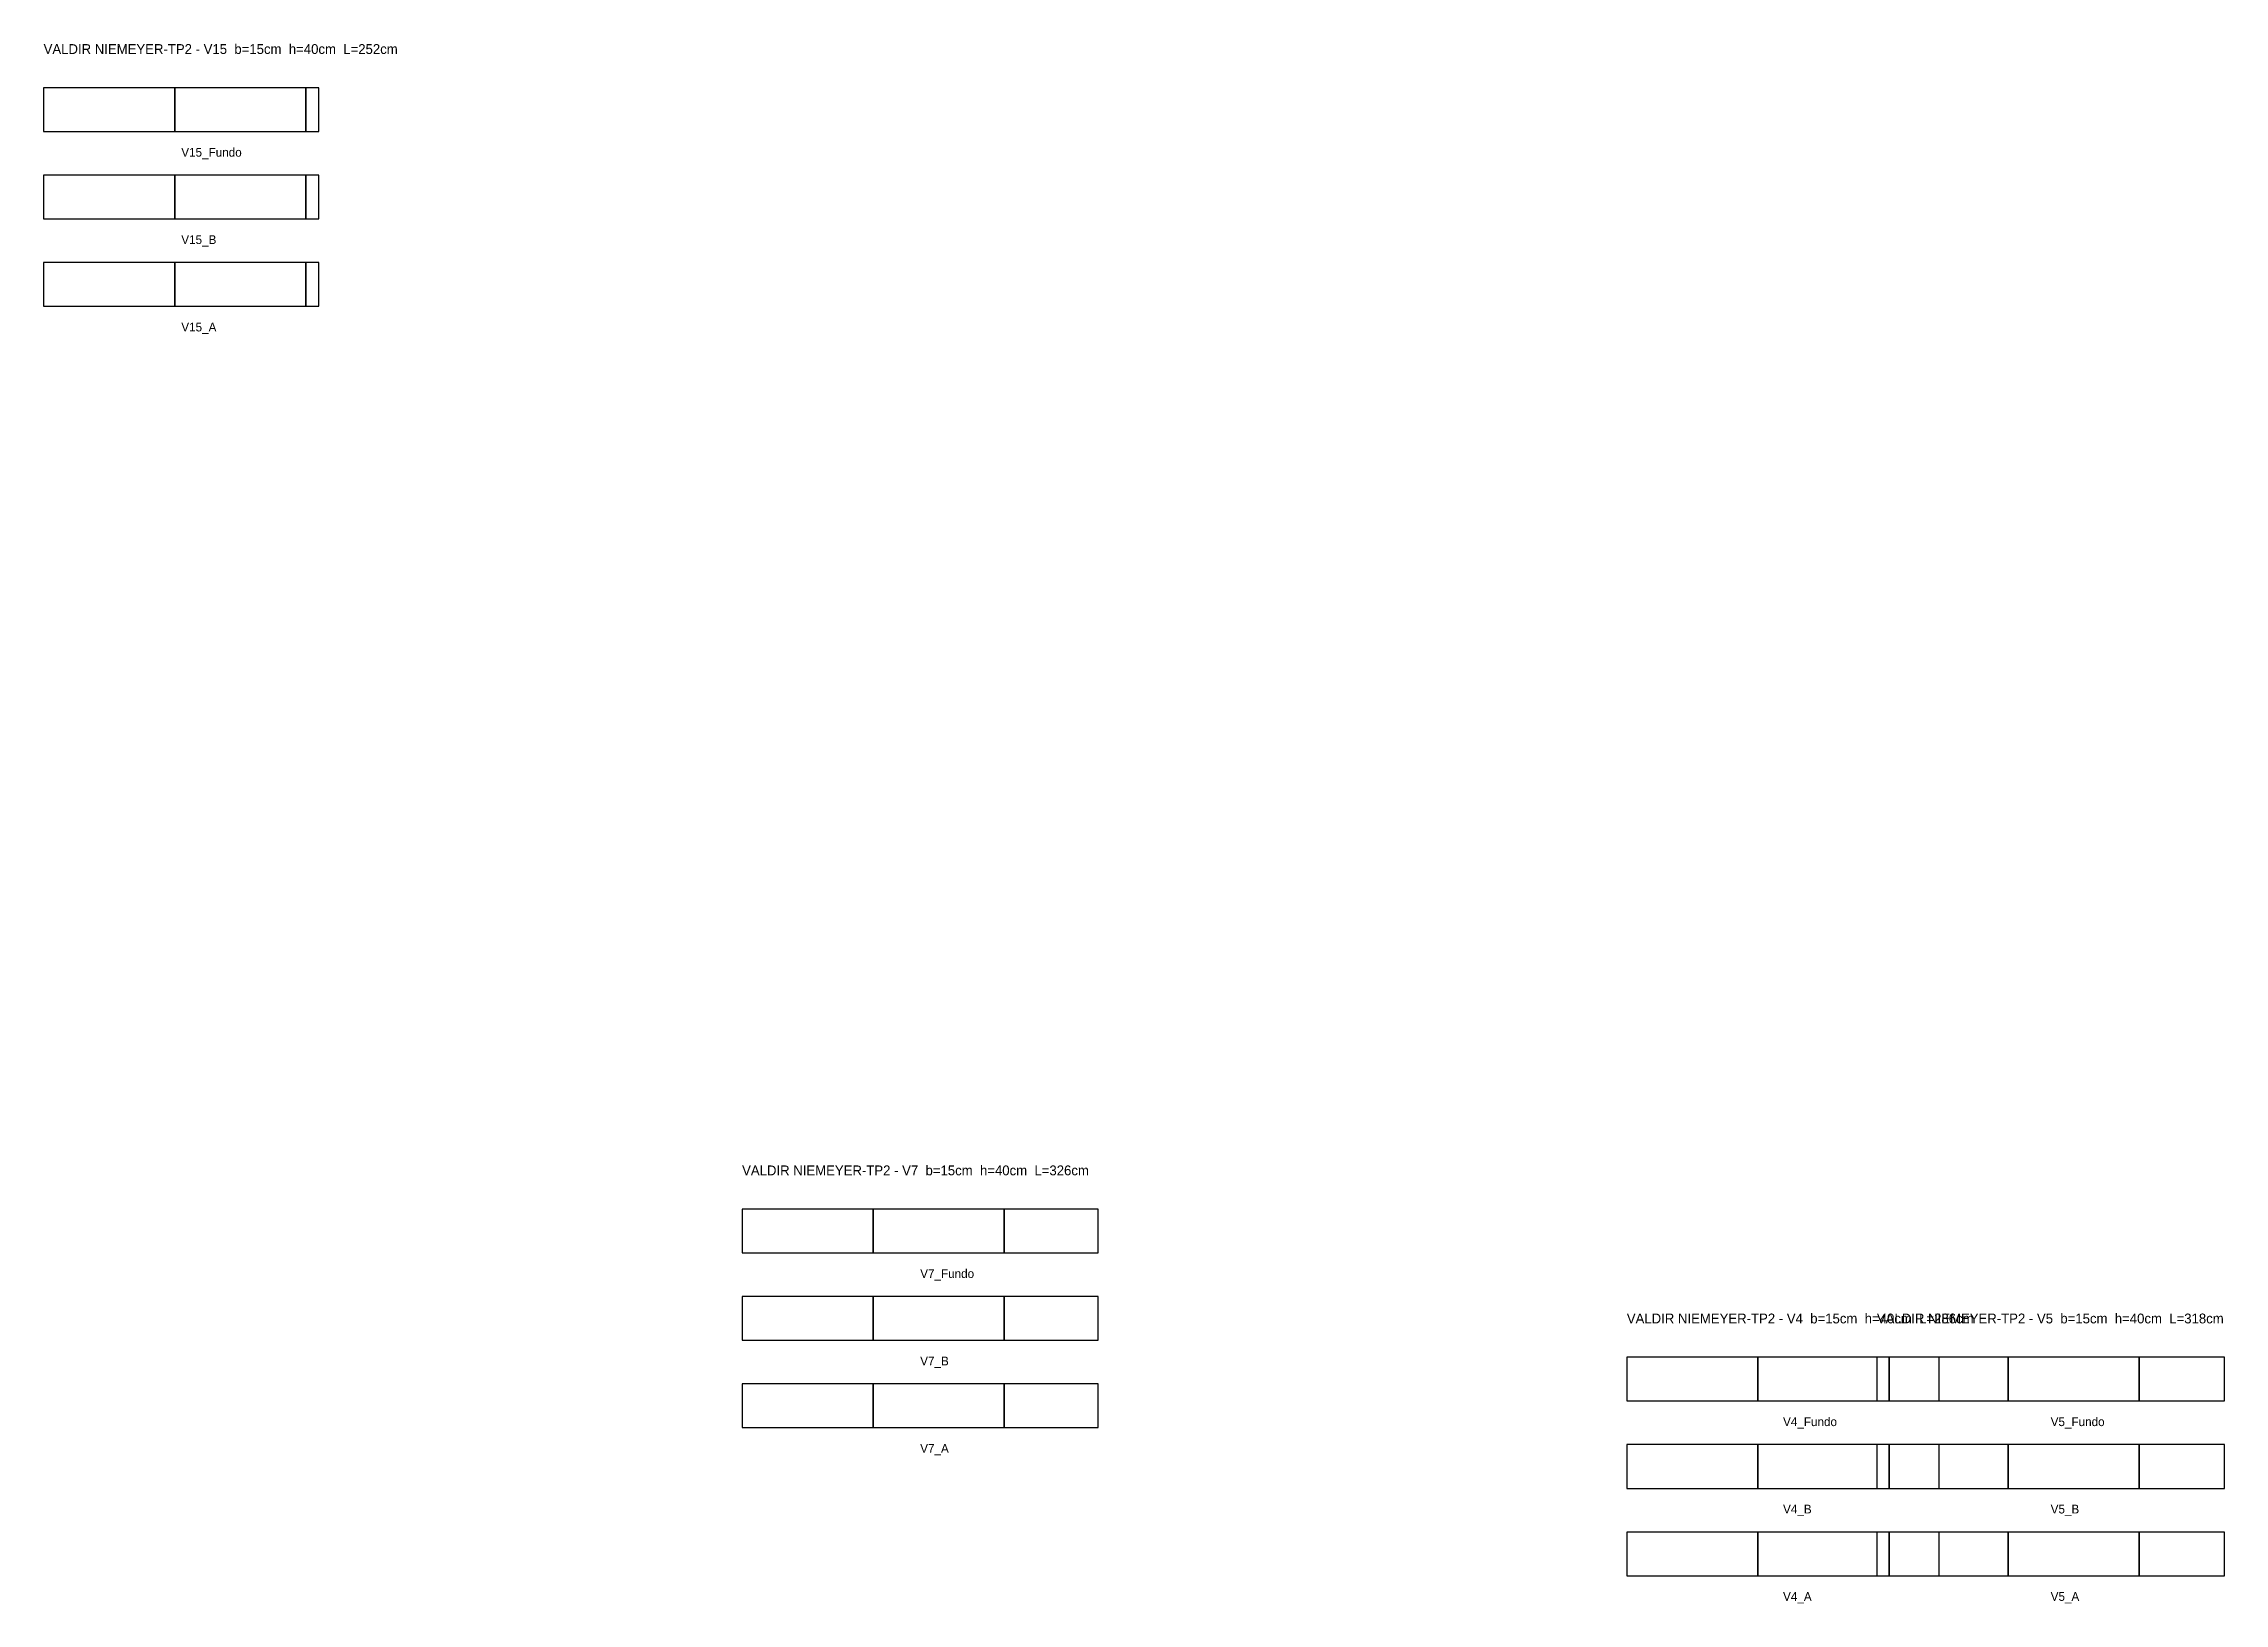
# Model space of a CAD drawing. Header units: metres. Extents: x -252 to 17186, y -12925 to 26302.
# Drawn here: x 15190 to 17186, y 23998 to 25426 of the extents above; entities that cross this region are included whole.
import ezdxf

# ---------------------------------------------------------------- set-up
doc = ezdxf.new("R2010")
doc.units = ezdxf.units.M

msp = doc.modelspace()

# ---------------------------------------------------------------- texts
at = {"layer": 'NOMENCLATURA', "char_height": 9, "attachment_point": 1}
for s, insert in [('VALDIR NIEMEYER-TP2 - V15  b=15cm  h=40cm  L=252cm', (15189.9, 25425.06)), ('VALDIR NIEMEYER-TP2 - V7  b=15cm  h=40cm  L=326cm', (15829.16, 24398.57)), ('VALDIR NIEMEYER-TP2 - V4  b=15cm  h=40cm  L=286cm', (16638.86, 24263)), ('VALDIR NIEMEYER-TP2 - V5  b=15cm  h=40cm  L=318cm', (16867.77, 24263))]:
    msp.add_mtext(s, dxfattribs=dict(at, insert=insert))
at = {"layer": 'Texto Secao', "char_height": 8, "attachment_point": 1}
for s, insert in [('V15_Fundo', (15315.9, 25330.06)), ('V15_B', (15315.9, 25250.06)), ('V15_A', (15315.9, 25170.06)), ('V7_Fundo', (15992.16, 24303.57)), ('V7_B', (15992.16, 24223.57)), ('V4_Fundo', (16781.86, 24168)), ('V5_Fundo', (17026.77, 24168)), ('V7_A', (15992.16, 24143.57)), ('V4_B', (16781.86, 24088)), ('V5_B', (17026.77, 24088)), ('V4_A', (16781.86, 24008)), ('V5_A', (17026.77, 24008))]:
    msp.add_mtext(s, dxfattribs=dict(at, insert=insert))

# ---------------------------------------------------------------- linework, layer by layer
at = {"layer": 'Paineis'}
for points in [[(15189.9, 25345.06), (15309.9, 25345.06), (15309.9, 25385.06), (15189.9, 25385.06)], [(15309.9, 25345.06), (15429.9, 25345.06), (15429.9, 25385.06), (15309.9, 25385.06)], [(15429.9, 25345.06), (15441.9, 25345.06), (15441.9, 25385.06), (15429.9, 25385.06)], [(15189.9, 25265.06), (15309.9, 25265.06), (15309.9, 25305.06), (15189.9, 25305.06)], [(15309.9, 25265.06), (15429.9, 25265.06), (15429.9, 25305.06), (15309.9, 25305.06)], [(15429.9, 25265.06), (15441.9, 25265.06), (15441.9, 25305.06), (15429.9, 25305.06)], [(15189.9, 25185.06), (15309.9, 25185.06), (15309.9, 25225.06), (15189.9, 25225.06)], [(15309.9, 25185.06), (15429.9, 25185.06), (15429.9, 25225.06), (15309.9, 25225.06)], [(15429.9, 25185.06), (15441.9, 25185.06), (15441.9, 25225.06), (15429.9, 25225.06)], [(15829.16, 24318.57), (15949.16, 24318.57), (15949.16, 24358.57), (15829.16, 24358.57)], [(15949.16, 24318.57), (16069.16, 24318.57), (16069.16, 24358.57), (15949.16, 24358.57)], [(16069.16, 24318.57), (16155.16, 24318.57), (16155.16, 24358.57), (16069.16, 24358.57)], [(15829.16, 24238.57), (15949.16, 24238.57), (15949.16, 24278.57), (15829.16, 24278.57)], [(15949.16, 24238.57), (16069.16, 24238.57), (16069.16, 24278.57), (15949.16, 24278.57)], [(16069.16, 24238.57), (16155.16, 24238.57), (16155.16, 24278.57), (16069.16, 24278.57)], [(16638.86, 24183), (16758.86, 24183), (16758.86, 24223), (16638.86, 24223)], [(16758.86, 24183), (16878.86, 24183), (16878.86, 24223), (16758.86, 24223)], [(16867.77, 24183), (16987.77, 24183), (16987.77, 24223), (16867.77, 24223)], [(16878.86, 24183), (16924.86, 24183), (16924.86, 24223), (16878.86, 24223)], [(16987.77, 24183), (17107.77, 24183), (17107.77, 24223), (16987.77, 24223)], [(17107.77, 24183), (17185.77, 24183), (17185.77, 24223), (17107.77, 24223)], [(15829.16, 24158.57), (15949.16, 24158.57), (15949.16, 24198.57), (15829.16, 24198.57)], [(15949.16, 24158.57), (16069.16, 24158.57), (16069.16, 24198.57), (15949.16, 24198.57)], [(16069.16, 24158.57), (16155.16, 24158.57), (16155.16, 24198.57), (16069.16, 24198.57)], [(16638.86, 24103), (16758.86, 24103), (16758.86, 24143), (16638.86, 24143)], [(16758.86, 24103), (16878.86, 24103), (16878.86, 24143), (16758.86, 24143)], [(16867.77, 24103), (16987.77, 24103), (16987.77, 24143), (16867.77, 24143)], [(16878.86, 24103), (16924.86, 24103), (16924.86, 24143), (16878.86, 24143)], [(16987.77, 24103), (17107.77, 24103), (17107.77, 24143), (16987.77, 24143)], [(17107.77, 24103), (17185.77, 24103), (17185.77, 24143), (17107.77, 24143)], [(16638.86, 24023), (16758.86, 24023), (16758.86, 24063), (16638.86, 24063)], [(16758.86, 24023), (16878.86, 24023), (16878.86, 24063), (16758.86, 24063)], [(16867.77, 24023), (16987.77, 24023), (16987.77, 24063), (16867.77, 24063)], [(16878.86, 24023), (16924.86, 24023), (16924.86, 24063), (16878.86, 24063)], [(16987.77, 24023), (17107.77, 24023), (17107.77, 24063), (16987.77, 24063)], [(17107.77, 24023), (17185.77, 24023), (17185.77, 24063), (17107.77, 24063)]]:
    msp.add_lwpolyline(points, close=True, dxfattribs=at)

msp.set_redraw_order([(e.dxf.handle, doc.entitydb.next_handle()) for e in msp.query("TEXT MTEXT ATTDEF DIMENSION ARC_DIMENSION")])  # texts and dimensions are drawn at this point

doc.saveas('drawing.dxf')
